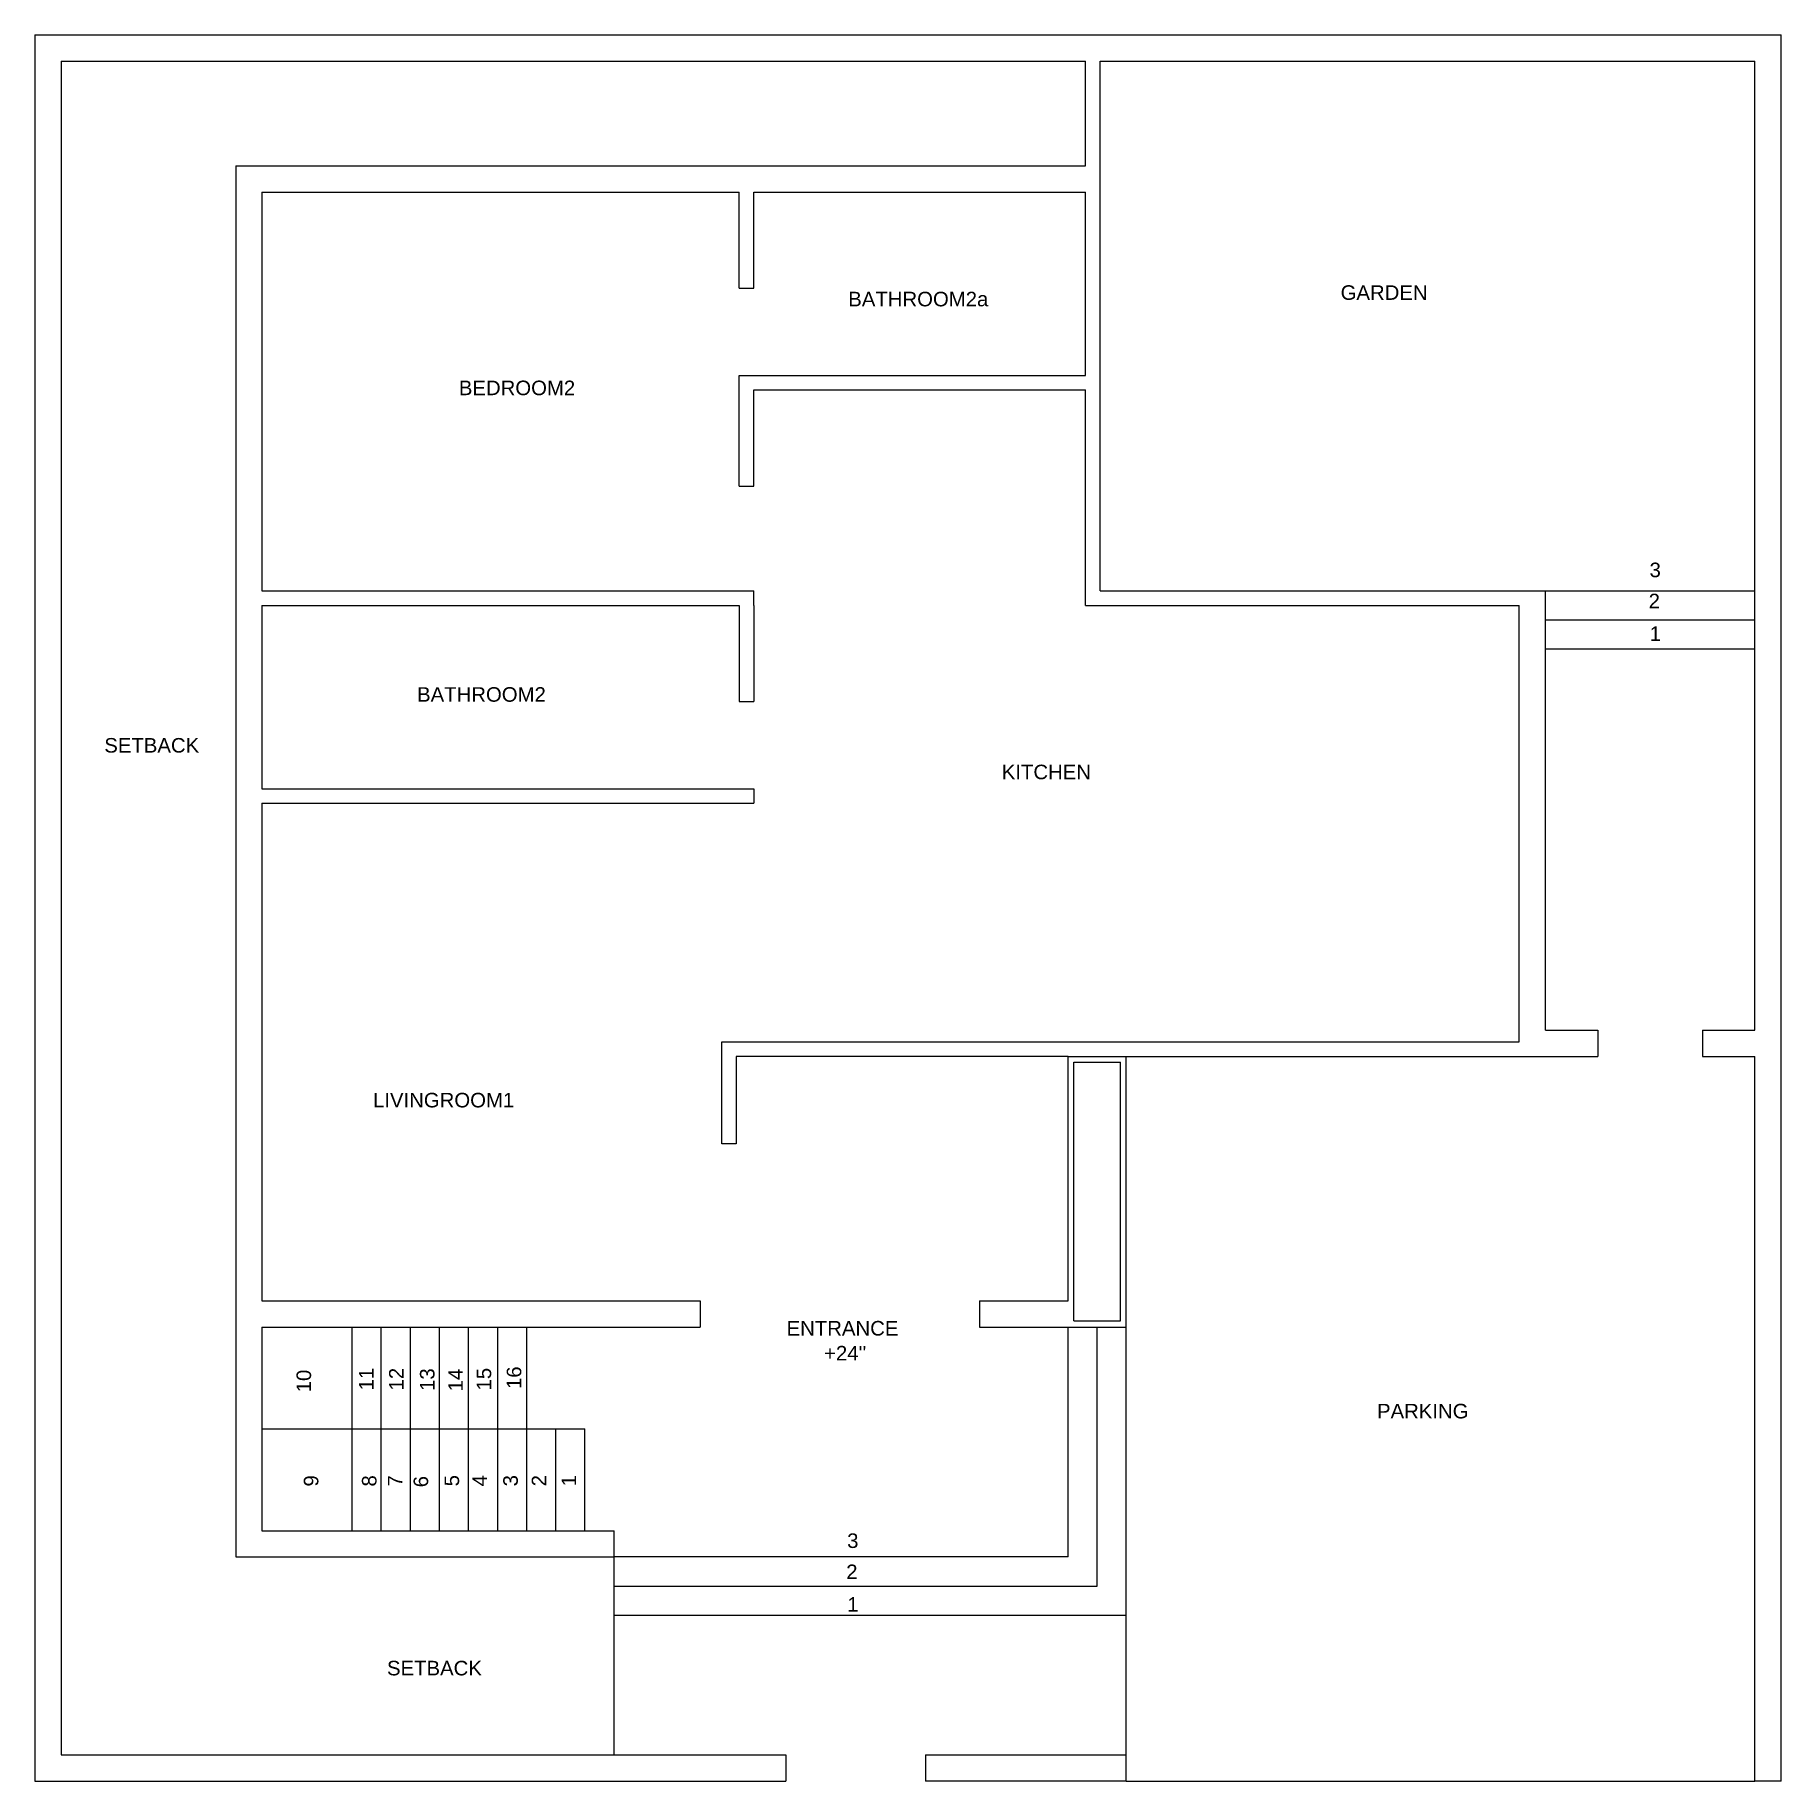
# Model space of a CAD drawing. Header units: feet. Extents: x 12 to 1905, y -581 to 19.
# Drawn here: x 12 to 612, y -581 to 19 of the extents above; entities that cross this region are included whole.
import ezdxf

# ---------------------------------------------------------------- set-up
doc = ezdxf.new("R2010")
doc.units = ezdxf.units.FT
doc.header["$MEASUREMENT"] = 0
for name, color, linetype in [('BathRoom2', 7, 'Continuous'), ('BathRoom2a', 7, 'Continuous'), ('BedRoom2', 7, 'Continuous'), ('Boundary', 7, 'Continuous'), ('Entrance_Staircase', 7, 'Continuous'), ('Garden', 7, 'Continuous'), ('Kitchen', 7, 'Continuous'), ('LivingRoom1', 7, 'Continuous'), ('Parking', 7, 'Continuous'), ('Setback', 7, 'Continuous'), ('Staircase', 7, 'Continuous')]:
    doc.layers.add(name, color=color, linetype=linetype)
doc.layers.add('Garden_Staircase', color=7, linetype='Continuous', plot=False)
doc.styles.get("Standard").update_dxf_attribs({"font": 'arial.ttf'})

msp = doc.modelspace()

# ---------------------------------------------------------------- texts
at = {"layer": 'BathRoom2', "insert": (143.48, -205.6), "char_height": 5, "width": 33.9424, "attachment_point": 1}
msp.add_mtext('BATHROOM2', dxfattribs=at)
at = {"layer": 'BathRoom2a', "insert": (291.64, -69.74), "char_height": 5, "width": 33.9424, "attachment_point": 1}
msp.add_mtext('BATHROOM2a', dxfattribs=at)
at = {"layer": 'BedRoom2', "insert": (157.83, -100.27), "char_height": 5, "width": 33.9424, "attachment_point": 1}
msp.add_mtext('BEDROOM2', dxfattribs=at)
at = {"layer": 'Entrance_Staircase', "char_height": 5, "width": 33.9424, "attachment_point": 1}
for s, insert in [('ENTRANCE', (270.45, -423.38)), ("+24''", (283.33, -431.94)), ('3', (291.26, -496.38)), ('2', (290.94, -507.07)), ('1', (291.28, -518.28))]:
    msp.add_mtext(s, dxfattribs=dict(at, insert=insert))
at = {"layer": 'Garden', "insert": (460.82, -67.51), "char_height": 5, "width": 33.9424, "attachment_point": 1}
msp.add_mtext('GARDEN', dxfattribs=at)
at = {"layer": 'Garden_Staircase', "char_height": 5, "width": 33.9424, "attachment_point": 1}
for s, insert in [('3', (566.98, -162.81)), ('2', (566.66, -173.5)), ('1', (567, -184.71))]:
    msp.add_mtext(s, dxfattribs=dict(at, insert=insert))
at = {"layer": 'Kitchen', "insert": (344.39, -232.24), "char_height": 5, "width": 33.9424, "attachment_point": 1}
msp.add_mtext('KITCHEN', dxfattribs=at)
at = {"layer": 'LivingRoom1', "insert": (128.34, -345), "char_height": 5, "width": 33.9424, "attachment_point": 1}
msp.add_mtext('LIVINGROOM1', dxfattribs=at)
at = {"layer": 'Parking', "insert": (473.33, -451.86), "char_height": 5, "width": 33.9424, "attachment_point": 1}
msp.add_mtext('PARKING', dxfattribs=at)
at = {"layer": 'Setback', "char_height": 5, "width": 33.9424, "attachment_point": 1}
for insert in [(36, -223.08), (133.14, -540.16)]:
    msp.add_mtext('SETBACK', dxfattribs=dict(at, insert=insert))
at = {"layer": 'Staircase', "char_height": 5, "width": 33.9424, "attachment_point": 1, "rotation": 90}
for s, insert in [('10', (102.05, -447.9)), ('11', (123.51, -447.24)), ('12', (133.85, -447.26)), ('13', (144.47, -447.42)), ('14', (154.19, -447.58)), ('15', (163.94, -447.26)), ('16', (174.28, -446.77)), ('9', (104.56, -480.27)), ('8', (124.53, -480.27)), ('7', (133.43, -480.27)), ('6', (142.28, -480.54)), ('5', (152.92, -480.21)), ('4', (162.5, -480.21)), ('3', (173.09, -480.21)), ('2', (182.88, -480.21)), ('1', (193.14, -480.21))]:
    msp.add_mtext(s, dxfattribs=dict(at, insert=insert))

# ---------------------------------------------------------------- linework, layer by layer
for p, q in [((254.17, -136.48), (259.17, -136.48)), ((259.17, -177.48), (259.17, -172.48)), ((373.17, -177.48), (373.17, -172.48)), ((367.17, -332.48), (387.17, -332.48))]:
    msp.add_line(p, q)
at = {"layer": 'BathRoom2'}
for p, q in [((90.17, -177.48), (254.17, -177.48)), ((90.17, -177.48), (90.17, -240.48)), ((254.17, -177.48), (254.17, -210.48)), ((254.17, -210.48), (259.17, -210.48)), ((90.17, -240.48), (259.17, -240.48))]:
    msp.add_line(p, q, dxfattribs=at)
at = {"layer": 'BathRoom2a'}
for p, q in [((259.17, -35.48), (373.17, -35.48)), ((259.17, -68.48), (259.17, -35.48)), ((373.17, -98.48), (373.17, -35.48)), ((254.17, -68.48), (259.17, -68.48)), ((254.17, -98.48), (373.17, -98.48))]:
    msp.add_line(p, q, dxfattribs=at)
at = {"layer": 'BedRoom2'}
for p, q in [((90.17, -35.48), (90.17, -172.48)), ((90.17, -35.48), (254.17, -35.48)), ((254.17, -68.48), (254.17, -35.48)), ((254.17, -136.48), (254.17, -98.48)), ((90.17, -172.48), (259.17, -172.48))]:
    msp.add_line(p, q, dxfattribs=at)
at = {"layer": 'Boundary'}
for p, q in [((12.17, 18.52), (612.17, 18.52)), ((12.17, 18.52), (12.17, -581.48)), ((612.17, -581.48), (612.17, 18.52)), ((12.17, -581.48), (270.17, -581.48)), ((387.17, -581.48), (318.17, -581.48)), ((612.17, -581.48), (603.17, -581.48))]:
    msp.add_line(p, q, dxfattribs=at)
at = {"layer": 'Entrance_Staircase'}
for p, q in [((253.17, -332.48), (253.17, -362.48)), ((367.17, -332.48), (253.17, -332.48)), ((367.17, -416.48), (367.17, -332.48)), ((369.17, -334.48), (385.17, -334.48)), ((369.17, -423.31), (369.17, -334.48)), ((385.17, -423.31), (385.17, -334.48)), ((240.79, -416.48), (240.79, -425.48)), ((336.79, -416.48), (336.79, -425.48)), ((336.79, -416.48), (367.17, -416.48)), ((336.79, -425.48), (387.17, -425.48)), ((367.17, -504.48), (367.17, -425.48)), ((369.17, -423.31), (385.17, -423.31)), ((377.17, -514.48), (377.17, -425.48)), ((211.17, -572.48), (211.17, -495.48)), ((367.17, -504.48), (211.17, -504.48)), ((211.17, -514.48), (377.17, -514.48)), ((211.17, -524.48), (387.17, -524.48)), ((211.17, -572.48), (270.17, -572.48)), ((270.17, -572.48), (270.17, -581.48)), ((318.17, -572.48), (318.17, -581.48)), ((318.17, -572.48), (387.17, -572.48))]:
    msp.add_line(p, q, dxfattribs=at)
at = {"layer": 'Garden'}
for p, q in [((378.17, -172.48), (378.17, 9.52)), ((378.17, 9.52), (603.17, 9.52)), ((603.17, -323.48), (603.17, 9.52)), ((378.17, -172.48), (603.17, -172.48)), ((531.17, -323.48), (531.17, -172.48)), ((531.17, -323.48), (549.17, -323.48)), ((549.17, -323.48), (549.17, -332.48)), ((585.17, -323.48), (585.17, -332.48)), ((585.17, -323.48), (603.17, -323.48))]:
    msp.add_line(p, q, dxfattribs=at)
at = {"layer": 'Garden_Staircase'}
for p, q in [((531.17, -182.48), (603.17, -182.48)), ((531.17, -192.48), (603.17, -192.48))]:
    msp.add_line(p, q, dxfattribs=at)
at = {"layer": 'Kitchen'}
for p, q in [((259.17, -103.48), (373.17, -103.48)), ((259.17, -136.48), (259.17, -103.48)), ((373.17, -172.48), (373.17, -103.48)), ((259.17, -177.48), (259.17, -210.48)), ((373.17, -177.48), (522.17, -177.48)), ((522.17, -327.48), (522.17, -177.48)), ((259.17, -240.48), (259.17, -245.48)), ((248.17, -327.48), (522.17, -327.48))]:
    msp.add_line(p, q, dxfattribs=at)
at = {"layer": 'LivingRoom1'}
for p, q in [((90.17, -245.48), (259.17, -245.48)), ((90.17, -245.48), (90.17, -416.48)), ((248.17, -362.48), (248.17, -327.48)), ((253.17, -362.48), (248.17, -362.48)), ((90.17, -416.48), (240.79, -416.48))]:
    msp.add_line(p, q, dxfattribs=at)
at = {"layer": 'Parking'}
for p, q in [((387.17, -581.48), (387.17, -332.48)), ((387.17, -332.48), (549.17, -332.48)), ((585.17, -332.48), (603.17, -332.48)), ((603.17, -581.48), (603.17, -332.48)), ((387.17, -581.48), (603.17, -581.48))]:
    msp.add_line(p, q, dxfattribs=at)
at = {"layer": 'Setback'}
for p, q in [((21.17, 9.52), (21.17, -572.48)), ((21.17, 9.52), (373.17, 9.52)), ((373.17, -26.48), (373.17, 9.52)), ((81.17, -26.48), (81.17, -504.48)), ((81.17, -26.48), (373.17, -26.48)), ((81.17, -504.48), (211.17, -504.48)), ((21.17, -572.48), (211.17, -572.48))]:
    msp.add_line(p, q, dxfattribs=at)
at = {"layer": 'Staircase'}
for p, q in [((90.17, -425.48), (240.79, -425.48)), ((90.17, -425.48), (90.17, -495.48)), ((121.17, -495.48), (121.17, -425.48)), ((131.17, -495.48), (131.17, -425.48)), ((141.17, -495.48), (141.17, -425.48)), ((151.17, -495.48), (151.17, -425.48)), ((161.17, -495.48), (161.17, -425.48)), ((171.17, -495.48), (171.17, -425.48)), ((181.17, -495.48), (181.17, -425.48)), ((90.17, -460.48), (201.17, -460.48)), ((191.17, -495.48), (191.17, -460.48)), ((201.17, -495.48), (201.17, -460.48)), ((90.17, -495.48), (211.17, -495.48))]:
    msp.add_line(p, q, dxfattribs=at)

msp.set_redraw_order([(e.dxf.handle, doc.entitydb.next_handle()) for e in msp.query("TEXT MTEXT ATTDEF DIMENSION ARC_DIMENSION")])  # texts and dimensions are drawn at this point

doc.saveas('drawing.dxf')
